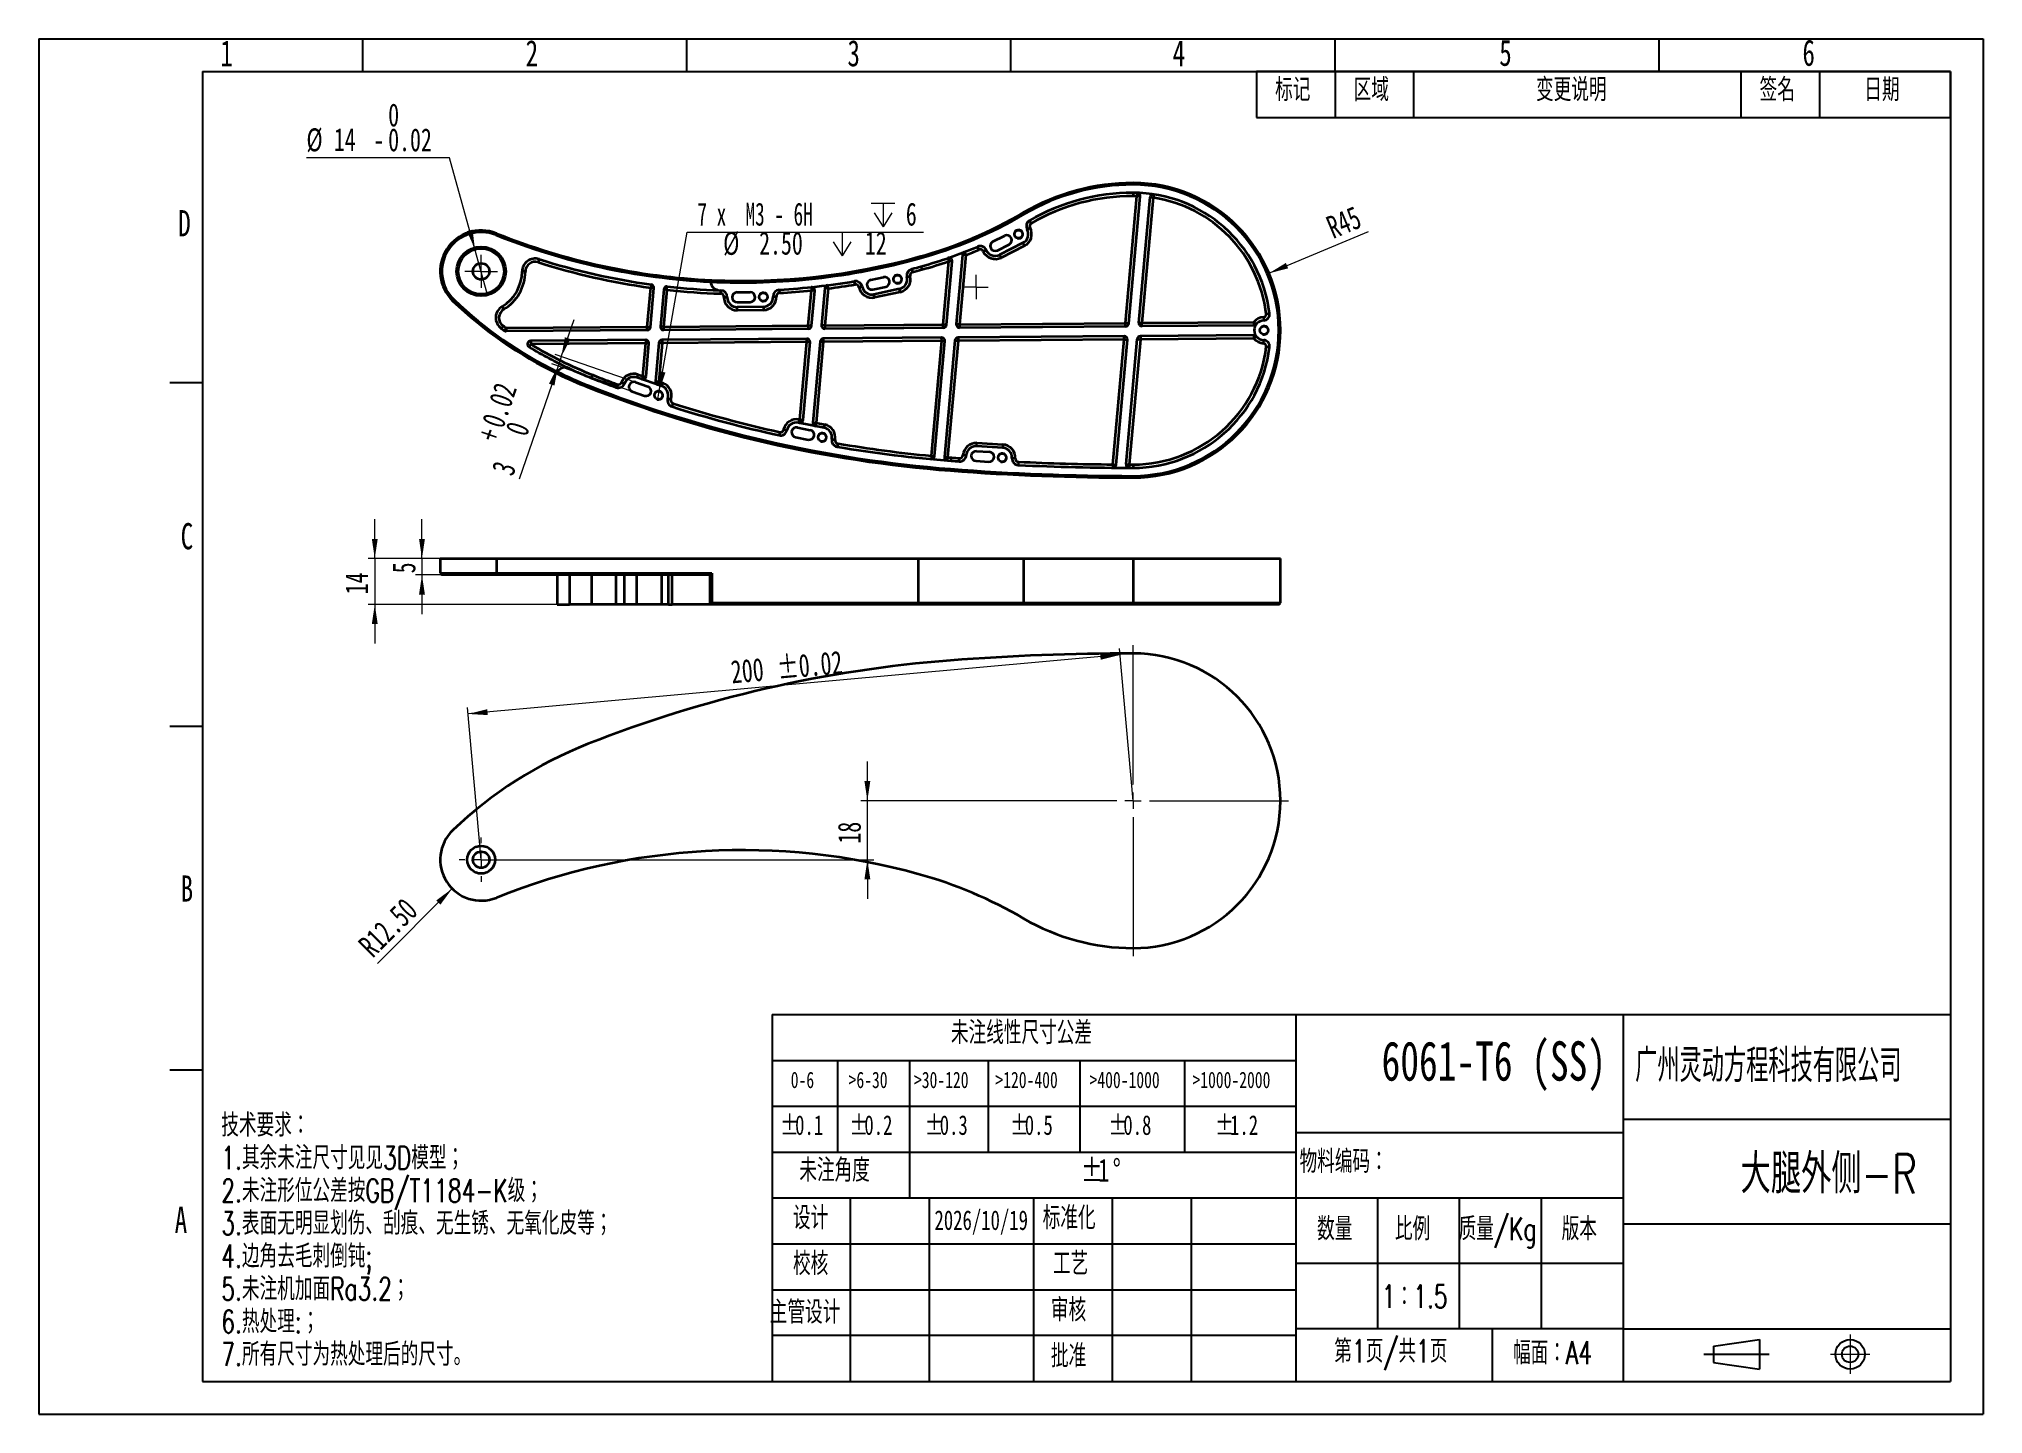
# Model space of a CAD drawing. Header units: millimetres. Extents: x 0 to 297, y 0 to 210.
import ezdxf

# ---------------------------------------------------------------- set-up
doc = ezdxf.new("R2010")
doc.units = ezdxf.units.MM
doc.linetypes.add('SLD-中心线', pattern=[34.29, 30.48, -1.27, 1.27, -1.27])
doc.linetypes.add('SLD-实线', pattern=[0])
for name, color, linetype in [('中心线层', 1, 'SLD-中心线'), ('尺寸线层', 83, 'SLD-实线'), ('文本', 7, 'SLD-实线'), ('细实线层', 7, 'SLD-实线')]:
    doc.layers.add(name, color=color, linetype=linetype)
doc.layers.add('粗实线层', color=7, linetype='SLD-实线', lineweight=35)
doc.styles.add('SLDTEXTSTYLE0', font='TXT', dxfattribs={"width": 0.7, "bigfont": 'bigfont'})
doc.styles.add('SLDTEXTSTYLE1', font='TXT', dxfattribs={"width": 0.7})
doc.styles.add('SLDTEXTSTYLE2', font='TXT', dxfattribs={"width": 0.616621, "bigfont": 'bigfont'})
doc.styles.add('SLDTEXTSTYLE3', font='TXT', dxfattribs={"width": 0.616667})
doc.dimstyles.new('SLDDIMSTYLE0', dxfattribs={"dimtxt": 3.5, "dimasz": 3, "dimexe": 0, "dimexo": 0.0625, "dimgap": 0.875, "dimtad": 2, "dimlfac": 2, "dimrnd": 1e-09, "dimzin": 12, "dimdsep": 46, "dimtxsty": 'SLDTEXTSTYLE1', "dimsah": 1, "dimcen": 0.09, "dimadec": 0, "dimazin": 3, "dimtfac": 1, "dimtmove": 0, "dimatfit": 0, "dimfxl": 0, "dimfrac": 2, "dimtolj": 1, "dimtzin": 12, "dimarcsym": 0})
doc.dimstyles.new('SLDDIMSTYLE1', dxfattribs={"dimtxt": 3.5, "dimasz": 3, "dimexe": 0, "dimexo": 0.0625, "dimgap": 0.875, "dimtad": 2, "dimlfac": 2, "dimrnd": 1e-09, "dimzin": 12, "dimdsep": 46, "dimtxsty": 'SLDTEXTSTYLE1', "dimsah": 1, "dimcen": 0.09, "dimadec": 0, "dimazin": 3, "dimtol": 1, "dimtp": 0.02, "dimtm": 0.02, "dimtfac": 1, "dimtofl": 0, "dimtmove": 0, "dimatfit": 3, "dimfxl": 0, "dimfrac": 2, "dimtolj": 1, "dimarcsym": 0})
doc.dimstyles.new('SLDDIMSTYLE2', dxfattribs={"dimtxt": 3.5, "dimasz": 3, "dimexe": 0, "dimexo": 0.0625, "dimgap": 0.875, "dimtad": 2, "dimlfac": 2, "dimrnd": 1e-09, "dimzin": 4, "dimdsep": 46, "dimtxsty": 'SLDTEXTSTYLE1', "dimsah": 1, "dimcen": 0, "dimadec": 0, "dimazin": 1, "dimtfac": 1, "dimtofl": 0, "dimtmove": 0, "dimatfit": 3, "dimfxl": 0, "dimfrac": 2, "dimtolj": 1, "dimtzin": 12, "dimarcsym": 0})
doc.dimstyles.new('SLDDIMSTYLE3', dxfattribs={"dimtxt": 3.5, "dimasz": 3, "dimexe": 0, "dimexo": 0.0625, "dimgap": 0.875, "dimtad": 2, "dimlfac": 2, "dimrnd": 1e-09, "dimzin": 12, "dimdsep": 46, "dimtxsty": 'SLDTEXTSTYLE1', "dimblk1": 'NONE', "dimsah": 1, "dimcen": 0, "dimadec": 0, "dimazin": 3, "dimtol": 1, "dimtm": 0.02, "dimtfac": 1, "dimtmove": 0, "dimatfit": 3, "dimldrblk": 'NONE', "dimfxl": 0, "dimfrac": 2, "dimtolj": 1, "dimarcsym": 0})
doc.dimstyles.new('SLDDIMSTYLE4', dxfattribs={"dimtxt": 3.5, "dimasz": 3, "dimexe": 0, "dimexo": 0.0625, "dimgap": 0.875, "dimtad": 2, "dimlfac": 2, "dimrnd": 1e-09, "dimzin": 12, "dimdsep": 46, "dimtxsty": 'SLDTEXTSTYLE1', "dimsah": 1, "dimcen": 0.09, "dimadec": 0, "dimazin": 3, "dimtol": 1, "dimtp": 0.02, "dimtfac": 1, "dimtmove": 0, "dimatfit": 0, "dimfxl": 0, "dimfrac": 2, "dimtolj": 1, "dimarcsym": 0})
doc.dimstyles.new('SLDDIMSTYLE5', dxfattribs={"dimtxt": 3.5, "dimasz": 3, "dimexe": 0, "dimexo": 0.0625, "dimgap": 0.875, "dimtad": 0, "dimtih": 1, "dimtoh": 1, "dimdec": 6, "dimlfac": 2, "dimrnd": 1e-09, "dimzin": 12, "dimdsep": 46, "dimtxsty": 'SLDTEXTSTYLE1', "dimblk1": 'NONE', "dimsah": 1, "dimcen": 0, "dimadec": 0, "dimazin": 3, "dimtfac": 1, "dimtmove": 0, "dimatfit": 3, "dimldrblk": 'NONE', "dimfxl": 0, "dimfrac": 2, "dimtolj": 1, "dimtzin": 12, "dimarcsym": 0})
doc.dimstyles.new('SLDDIMSTYLE6', dxfattribs={"dimtxt": 3.5, "dimasz": 3, "dimexe": 0, "dimexo": 0.0625, "dimgap": 0.875, "dimtad": 2, "dimlfac": 2, "dimrnd": 1e-09, "dimzin": 12, "dimdsep": 46, "dimtxsty": 'SLDTEXTSTYLE1', "dimsah": 1, "dimcen": 0, "dimadec": 0, "dimazin": 3, "dimtfac": 1, "dimtofl": 0, "dimtmove": 0, "dimatfit": 3, "dimfxl": 0, "dimfrac": 2, "dimtolj": 1, "dimtzin": 12, "dimarcsym": 0})

msp = doc.modelspace()

# ---------------------------------------------------------------- texts
at = {"layer": '文本', "linetype": 'SLD-实线', "lineweight": 18}
for s, insert, char_height, attachment_point, style in [('1', (27.72054276, 209.81182643), 4, 1, 'SLDTEXTSTYLE1'), ('2', (74.35970137, 209.81182643), 4, 1, 'SLDTEXTSTYLE1'), ('3', (123.51758084, 209.81182643), 4, 1, 'SLDTEXTSTYLE1'), ('4', (173.19185265, 209.81182643), 4, 1, 'SLDTEXTSTYLE1'), ('5', (223.08851348, 209.88691991), 4, 1, 'SLDTEXTSTYLE1'), ('6', (269.40053685, 209.88691991), 4, 1, 'SLDTEXTSTYLE1'), ('D', (21.29371935, 183.85101978), 4, 1, 'SLDTEXTSTYLE1'), ('C', (21.66121228, 136.06182643), 4, 1, 'SLDTEXTSTYLE1'), ('B', (21.66121228, 82.25454043), 4, 1, 'SLDTEXTSTYLE1'), ('6061-T6 (SS)', (222.25717759, 56.92207679), 6, 2, 'SLDTEXTSTYLE1'), ('广州灵动方程科技有限公司', (243.84523616, 55.71912053), 5, 1, 'SLDTEXTSTYLE2'), ('技术要求：', (27.86437121, 45.88408286), 3.5, 1, 'SLDTEXTSTYLE0'), ('1.其余未注尺寸见见3D模型；', (27.86437121, 40.88408298), 3.5, 1, 'SLDTEXTSTYLE0'), ('物料编码：', (192.57933446, 40.31950416), 3.5, 1, 'SLDTEXTSTYLE0'), ('大腿外侧-R', (273.42143732, 39.71038887), 6, 2, 'SLDTEXTSTYLE0'), ('2.未注形位公差按GB/T1184-K级；', (27.86437121, 35.88408309), 3.5, 1, 'SLDTEXTSTYLE0'), ('A', (20.74909952, 31.6775527), 4, 1, 'SLDTEXTSTYLE1'), ('3.表面无明显划伤、刮痕、无生锈、无氧化皮等；', (27.86437121, 30.8840832), 3.5, 1, 'SLDTEXTSTYLE0'), ('设计', (115.19496978, 31.720886), 3.5, 1, 'SLDTEXTSTYLE0'), ('2026/10/19', (136.80925514, 31.11940749), 3, 1, 'SLDTEXTSTYLE1'), ('标准化', (153.33567573, 31.720886), 3.5, 1, 'SLDTEXTSTYLE0'), ('数量', (195.25852887, 30.04140949), 3.5, 1, 'SLDTEXTSTYLE0'), ('比例', (207.15245398, 30.04140949), 3.5, 1, 'SLDTEXTSTYLE0'), ('质量/Kg', (216.88204424, 30.04140949), 3.5, 1, 'SLDTEXTSTYLE0'), ('版本', (232.61774635, 30.04140949), 3.5, 1, 'SLDTEXTSTYLE0'), ('4.边角去毛刺倒钝;', (27.86437121, 25.88408331), 3.5, 1, 'SLDTEXTSTYLE0'), ('校核', (115.19496978, 24.73857961), 3.5, 1, 'SLDTEXTSTYLE0'), ('工艺', (154.91067562, 24.73857961), 3.5, 1, 'SLDTEXTSTYLE0'), ('5.未注机加面Ra3.2；', (27.86437121, 20.88408342), 3.5, 1, 'SLDTEXTSTYLE0'), ('审核', (154.60025071, 17.65311814), 3.5, 1, 'SLDTEXTSTYLE0'), ('1：1.5', (205.1487768, 19.71840974), 3.5, 1, 'SLDTEXTSTYLE0'), ('6.热处理:；', (27.86437121, 15.88408353), 3.5, 1, 'SLDTEXTSTYLE0'), ('主管设计', (111.64965721, 17.31051391), 3.5, 1, 'SLDTEXTSTYLE0'), ('第1页/共1页', (197.8882411, 11.35988068), 3.5, 1, 'SLDTEXTSTYLE0'), ('7.所有尺寸为热处理后的尺寸。', (27.86437121, 10.88408365), 3.5, 1, 'SLDTEXTSTYLE0'), ('批准', (154.60025071, 10.64989957), 3.5, 1, 'SLDTEXTSTYLE0'), ('幅面：A4', (225.19251089, 11.11646448), 3.5, 1, 'SLDTEXTSTYLE0')]:
    msp.add_mtext(s, dxfattribs=dict(at, insert=insert, char_height=char_height, attachment_point=attachment_point, style=style))

# ---------------------------------------------------------------- blocks, each defined once
blk = doc.blocks.new('SW_TABLEANNOTATION_0')
at = {"color": 0}
for p, q in [((0, 0), (0, -7)), ((0, 0), (12, 0)), ((0, 0), (0, -7)), ((106, 0), (0, 0)), ((12, 0), (12, -7)), ((12, 0), (24, 0)), ((24, 0), (24, -7)), ((24, 0), (74, 0)), ((74, 0), (74, -7)), ((74, 0), (86, 0)), ((86, 0), (86, -7)), ((86, 0), (106, 0)), ((106, 0), (106, -7)), ((106, -7), (106, 0)), ((0, -7), (12, -7)), ((0, -7), (106, -7)), ((12, -7), (24, -7)), ((24, -7), (74, -7)), ((74, -7), (86, -7)), ((86, -7), (106, -7))]:
    blk.add_line(p, q, dxfattribs=at)
at = {"color": 0, "char_height": 3.5, "attachment_point": 1, "style": 'SLDTEXTSTYLE0'}
for s, insert in [('标记', (2.85, -1.01)), ('区域', (14.85, -1.01)), ('变更说明', (42.7, -1.01)), ('签名', (76.85, -1.01)), ('日期', (92.85, -1.01))]:
    blk.add_mtext(s, dxfattribs=dict(at, insert=insert))
blk = doc.blocks.new('SW_TABLEANNOTATION_1')
at = {"color": 0}
for p, q in [((0, 0), (0, -7)), ((0, 0), (5, 0)), ((5, 0), (10, 0)), ((10, 0), (21, 0)), ((21, 0), (33, 0)), ((33, 0), (47, 0)), ((47, 0), (63, 0)), ((63, 0), (80, 0)), ((80, 0), (80, -7)), ((0, -7), (0, -14)), ((0, -7), (5, -7)), ((5, -7), (10, -7)), ((10, -7), (10, -14)), ((10, -7), (21, -7)), ((21, -7), (21, -14)), ((21, -7), (33, -7)), ((33, -7), (33, -14)), ((33, -7), (47, -7)), ((47, -7), (47, -14)), ((47, -7), (63, -7)), ((63, -7), (63, -14)), ((63, -7), (80, -7)), ((80, -7), (80, -14)), ((0, -14), (0, -21)), ((0, -14), (5, -14)), ((5, -14), (10, -14)), ((10, -14), (10, -21)), ((10, -14), (21, -14)), ((21, -14), (21, -21)), ((21, -14), (33, -14)), ((33, -14), (33, -21)), ((33, -14), (47, -14)), ((47, -14), (47, -21)), ((47, -14), (63, -14)), ((63, -14), (63, -21)), ((63, -14), (80, -14)), ((80, -14), (80, -21)), ((0, -21), (0, -28)), ((0, -21), (5, -21)), ((5, -21), (10, -21)), ((10, -21), (21, -21)), ((21, -21), (21, -28)), ((21, -21), (21, -28)), ((21, -21), (33, -21)), ((33, -21), (47, -21)), ((47, -21), (63, -21)), ((63, -21), (80, -21)), ((80, -21), (80, -28)), ((0, -28), (5, -28)), ((5, -28), (10, -28)), ((10, -28), (21, -28)), ((21, -28), (33, -28)), ((33, -28), (47, -28)), ((47, -28), (63, -28)), ((63, -28), (80, -28))]:
    blk.add_line(p, q, dxfattribs=at)
at = {"color": 0, "attachment_point": 1}
for s, insert, char_height, style in [('未注线性尺寸公差', (27.32, -1.01), 3.5, 'SLDTEXTSTYLE0'), ('0-6', (2.85, -8.72), 2.5, 'SLDTEXTSTYLE1'), ('>6-30', (11.69, -8.72), 2.5, 'SLDTEXTSTYLE1'), ('>30-120', (21.68, -8.72), 2.5, 'SLDTEXTSTYLE1'), ('>120-400', (34.12, -8.72), 2.5, 'SLDTEXTSTYLE1'), ('>400-1000', (48.5, -8.72), 2.5, 'SLDTEXTSTYLE1'), ('>1000-2000', (64.22, -8.72), 2.5, 'SLDTEXTSTYLE1'), ('%%p', (1.25, -15.37), 3, 'SLDTEXTSTYLE1'), ('0.1', (3.52, -15.37), 3, 'SLDTEXTSTYLE1'), ('%%p', (11.84, -15.37), 3, 'SLDTEXTSTYLE1'), ('0.2', (14.1, -15.37), 3, 'SLDTEXTSTYLE1'), ('%%p', (23.34, -15.37), 3, 'SLDTEXTSTYLE1'), ('0.3', (25.61, -15.37), 3, 'SLDTEXTSTYLE1'), ('%%p', (36.34, -15.37), 3, 'SLDTEXTSTYLE1'), ('0.5', (38.6, -15.37), 3, 'SLDTEXTSTYLE1'), ('%%p', (51.4, -15.37), 3, 'SLDTEXTSTYLE1'), ('0.8', (53.66, -15.37), 3, 'SLDTEXTSTYLE1'), ('%%p', (67.69, -15.37), 3, 'SLDTEXTSTYLE1'), ('1.2', (69.96, -15.37), 3, 'SLDTEXTSTYLE1'), ('未注角度', (4.16, -22.01), 3.5, 'SLDTEXTSTYLE0'), ('%%p', (47.19, -22.01), 3.5, 'SLDTEXTSTYLE1'), ('1', (49.84, -22.01), 3.5, 'SLDTEXTSTYLE1'), ('%%d', (52.04, -22.01), 3.5, 'SLDTEXTSTYLE1')]:
    blk.add_mtext(s, dxfattribs=dict(at, insert=insert, char_height=char_height, style=style))
blk = doc.blocks.new('_D')
at = {"layer": '尺寸线层', "linetype": 'SLD-实线', "lineweight": 18}
for p, q in [((58.52, 130.65), (58.52, 136.65)), ((61.31, 130.65), (57.52, 130.65)), ((61.56, 128.15), (57.52, 128.15)), ((58.52, 130.65), (58.52, 128.15)), ((58.52, 128.15), (58.52, 122.15))]:
    blk.add_line(p, q, dxfattribs=at)
for points in [[(58.52, 130.65), (58.97, 133.65), (58.07, 133.65)], [(58.52, 128.15), (58.07, 125.15), (58.97, 125.15)]]:
    blk.add_solid(points, dxfattribs=at)
at = {"layer": '尺寸线层', "linetype": 'SLD-实线', "lineweight": 18, "insert": (54.01, 128.39), "char_height": 3.5, "attachment_point": 1, "rotation": 90, "style": 'SLDTEXTSTYLE1'}
blk.add_mtext('5', dxfattribs=at)
blk = doc.blocks.new('_D_1')
at = {"layer": '尺寸线层', "linetype": 'SLD-实线', "lineweight": 18}
for p, q in [((51.31, 130.65), (51.31, 136.65)), ((61.31, 130.65), (50.31, 130.65)), ((51.31, 130.65), (51.31, 123.65)), ((79.19, 123.65), (50.31, 123.65)), ((51.31, 123.65), (51.31, 117.65))]:
    blk.add_line(p, q, dxfattribs=at)
for points in [[(51.31, 130.65), (51.76, 133.65), (50.86, 133.65)], [(51.31, 123.65), (50.86, 120.65), (51.76, 120.65)]]:
    blk.add_solid(points, dxfattribs=at)
at = {"layer": '尺寸线层', "linetype": 'SLD-实线', "lineweight": 18, "insert": (46.8, 125.19), "char_height": 3.5, "attachment_point": 1, "rotation": 90, "style": 'SLDTEXTSTYLE1'}
blk.add_mtext('14', dxfattribs=at)
blk = doc.blocks.new('_D_2')
at = {"layer": '尺寸线层', "linetype": 'SLD-实线', "lineweight": 18}
for p, q in [((165.14, 115.92), (65.55, 106.92)), ((167.15, 93.66), (165.05, 116.91)), ((67.56, 84.66), (65.46, 107.91))]:
    blk.add_line(p, q, dxfattribs=at)
for points in [[(165.14, 115.92), (162.11, 116.1), (162.2, 115.2)], [(65.55, 106.92), (68.58, 106.74), (68.5, 107.64)]]:
    blk.add_solid(points, dxfattribs=at)
at = {"layer": '尺寸线层', "linetype": 'SLD-实线', "lineweight": 18, "char_height": 3.5, "attachment_point": 1, "rotation": 5.1636, "style": 'SLDTEXTSTYLE1'}
for s, insert in [('±0.02', (112.6, 115.7)), ('200', (105.56, 115.06))]:
    blk.add_mtext(s, dxfattribs=dict(at, insert=insert))
blk = doc.blocks.new('_D_3')
at = {"layer": '尺寸线层', "linetype": 'SLD-实线', "lineweight": 18}
for p, q in [((126.56, 93.66), (126.56, 99.66)), ((143.4, 93.66), (125.56, 93.66)), ((126.56, 84.66), (126.56, 93.66)), ((67.56, 84.66), (127.56, 84.66)), ((126.56, 84.66), (126.56, 78.66))]:
    blk.add_line(p, q, dxfattribs=at)
for points in [[(126.56, 93.66), (127.01, 96.66), (126.11, 96.66)], [(126.56, 84.66), (126.11, 81.66), (127.01, 81.66)]]:
    blk.add_solid(points, dxfattribs=at)
at = {"layer": '尺寸线层', "linetype": 'SLD-实线', "lineweight": 18, "insert": (122.05, 87.12), "char_height": 3.5, "attachment_point": 1, "rotation": 90, "style": 'SLDTEXTSTYLE1'}
blk.add_mtext('18', dxfattribs=at)
blk = doc.blocks.new('_D_4')
at = {"layer": '尺寸线层', "linetype": 'SLD-实线', "lineweight": 18}
blk.add_line((63.14, 80.24), (51.72, 68.82), dxfattribs=at)
blk.add_solid([(63.14, 80.24), (60.7, 78.44), (61.34, 77.8)], dxfattribs=at)
at = {"layer": '尺寸线层', "linetype": 'SLD-实线', "lineweight": 18, "insert": (48.54, 72), "char_height": 3.5, "attachment_point": 1, "rotation": 45, "style": 'SLDTEXTSTYLE1'}
blk.add_mtext('R12.50', dxfattribs=at)
blk = doc.blocks.new('SW_CENTERMARKSYMBOL_0')
at = {"layer": '中心线层', "color": 0, "linetype": 'SLD-中心线', "lineweight": 18}
for p, q in [((0, 2.5), (0, 23.75)), ((-2.5, 0), (-23.75, 0)), ((0, 0), (-1.25, 0)), ((0, 0), (0, 1.25)), ((0, 0), (0, -1.25)), ((0, 0), (1.25, 0)), ((2.5, 0), (23.75, 0)), ((0, -2.5), (0, -23.75))]:
    blk.add_line(p, q, dxfattribs=at)
blk = doc.blocks.new('SW_CENTERMARKSYMBOL_1')
at = {"layer": '中心线层', "color": 0, "linetype": 'SLD-中心线', "lineweight": 18}
for p, q in [((0, 2.5), (0, 3.375)), ((-2.5, 0), (-3.375, 0)), ((0, 0), (-1.25, 0)), ((0, 0), (0, 1.25)), ((0, 0), (0, -1.25)), ((0, 0), (1.25, 0)), ((2.5, 0), (3.375, 0)), ((0, -2.5), (0, -3.375))]:
    blk.add_line(p, q, dxfattribs=at)
blk = doc.blocks.new('_D_5')
at = {"layer": '尺寸线层', "linetype": 'SLD-实线', "lineweight": 18}
for p, q in [((62.73, 191.83), (40.87, 191.83)), ((66.62, 177.87), (62.73, 191.83)), ((68.5, 171.13), (66.62, 177.87))]:
    blk.add_line(p, q, dxfattribs=at)
blk.add_solid([(66.62, 177.87), (66.25, 180.88), (65.38, 180.64)], dxfattribs=at)
at = {"layer": '尺寸线层', "linetype": 'SLD-实线', "lineweight": 18, "char_height": 3.5, "attachment_point": 1, "style": 'SLDTEXTSTYLE1'}
for s, insert in [('0', (53.36, 200.14)), ('%%c', (40.87, 196.34)), ('14', (45.06, 196.37)), ('0.02', (53.36, 196.34)), ('-', (51.1, 196.34))]:
    blk.add_mtext(s, dxfattribs=dict(at, insert=insert))
blk = doc.blocks.new('_None')
blk = doc.blocks.new('_D_6')
at = {"layer": '尺寸线层', "linetype": 'SLD-实线', "lineweight": 18}
for p, q in [((79.8, 161.46), (81.75, 167.14)), ((91.11, 157.58), (78.85, 161.79)), ((79.8, 161.46), (79.31, 160.04)), ((79.31, 160.04), (73.38, 142.75)), ((90.63, 156.16), (78.37, 160.37))]:
    blk.add_line(p, q, dxfattribs=at)
for points in [[(79.8, 161.46), (81.2, 164.15), (80.35, 164.45)], [(79.31, 160.04), (77.91, 157.35), (78.76, 157.06)]]:
    blk.add_solid(points, dxfattribs=at)
at = {"layer": '尺寸线层', "linetype": 'SLD-实线', "lineweight": 18, "char_height": 3.5, "attachment_point": 1, "rotation": 71.0623, "style": 'SLDTEXTSTYLE1'}
for s, insert in [('0.02', (67.59, 151.48)), ('+', (66.85, 149.35)), ('0', (71.18, 150.25)), ('3', (69.09, 144.22))]:
    blk.add_mtext(s, dxfattribs=dict(at, insert=insert))
blk = doc.blocks.new('SW_SYMBOL_HOLE_DEPTH')
at = {"layer": '尺寸线层', "color": 0, "linetype": 'SLD-实线', "lineweight": 18}
for p, q in [((0, 875), (800, 875)), ((400, 875), (400, 75)), ((100, 555), (400, 75)), ((700, 555), (400, 75))]:
    blk.add_line(p, q, dxfattribs=at)
blk = doc.blocks.new('_D_7')
at = {"layer": '尺寸线层', "linetype": 'SLD-实线', "lineweight": 18}
for p, q in [((94.76, 156.19), (99.01, 180.48)), ((99.01, 180.48), (135.15, 180.48)), ((94.55, 154.96), (94.76, 156.19))]:
    blk.add_line(p, q, dxfattribs=at)
blk.add_solid([(94.76, 156.19), (95.72, 159.06), (94.84, 159.22)], dxfattribs=at)
at = {"layer": '尺寸线层', "linetype": 'SLD-实线', "lineweight": 18, "xscale": 0.004511737089201878, "yscale": 0.004511737089201878, "zscale": 0.004511737089201878}
for p in [(127.16, 180.96), (120.9, 176.53)]:
    blk.add_blockref('SW_SYMBOL_HOLE_DEPTH', p, dxfattribs=at)
at = {"layer": '尺寸线层', "linetype": 'SLD-实线', "lineweight": 18, "char_height": 3.5, "attachment_point": 1}
for s, insert, style in [('7 x  M3 - 6H', (100.6, 184.99), 'SLDTEXTSTYLE3'), ('6', (132.44, 184.99), 'SLDTEXTSTYLE1'), ('%%c', (104.53, 180.53), 'SLDTEXTSTYLE1'), ('2.50', (110.03, 180.56), 'SLDTEXTSTYLE1'), ('12', (126.18, 180.56), 'SLDTEXTSTYLE1')]:
    blk.add_mtext(s, dxfattribs=dict(at, insert=insert, style=style))
blk = doc.blocks.new('_D_8')
at = {"layer": '尺寸线层', "linetype": 'SLD-实线', "lineweight": 18}
blk.add_line((187.9, 174.21), (203.11, 180.6), dxfattribs=at)
blk.add_solid([(187.9, 174.21), (190.84, 174.96), (190.49, 175.79)], dxfattribs=at)
at = {"layer": '尺寸线层', "linetype": 'SLD-实线', "lineweight": 18, "insert": (196.35, 182.65), "char_height": 3.5, "attachment_point": 1, "rotation": 22.7832, "style": 'SLDTEXTSTYLE1'}
blk.add_mtext('R45', dxfattribs=at)
blk = doc.blocks.new('SW_CENTERMARKSYMBOL_2')
at = {"layer": '中心线层', "color": 0, "linetype": 'SLD-中心线', "lineweight": 18}
for p, q in [((-1.25, 0), (-2.5, 0)), ((0, 0), (-1.25, 0)), ((0, 1.25), (0, 2.5)), ((0, 0), (0, 1.25)), ((0, 0), (0, -1.25)), ((0, 0), (1.25, 0)), ((1.25, 0), (2.5, 0)), ((0, -1.25), (0, -2.5))]:
    blk.add_line(p, q, dxfattribs=at)
blk = doc.blocks.new('SW_CENTERMARKSYMBOL_3')
at = {"layer": '中心线层', "color": 0, "linetype": 'SLD-中心线', "lineweight": 18}
for p, q in [((-1.25, 0), (-1.875, 0)), ((0, 0), (-1.25, 0)), ((0, 1.25), (0, 1.875)), ((0, 0), (0, 1.25)), ((0, 0), (0, -1.25)), ((0, 0), (1.25, 0)), ((1.25, 0), (1.875, 0)), ((0, -1.25), (0, -1.875))]:
    blk.add_line(p, q, dxfattribs=at)

# ---------------------------------------------------------------- dimensions: what is measured, and where the dimension line sits
at = {"layer": '尺寸线层', "linetype": 'SLD-实线', "lineweight": 18}
dim = msp.add_diameter_dim_2p(p1=(68.50125607, 171.13056171), p2=(66.61977682, 177.8729675), dimstyle='SLDDIMSTYLE3', dxfattribs=at)
dim.commit()
dim.dimension.update_dxf_attribs({"geometry": '_D_5', "text_midpoint": (51.00321145, 195.63055493), "dimtype": 163})
dim = msp.add_diameter_dim_2p(p1=(94.54706236, 154.9554782), p2=(94.7623236, 156.18680374), text='7 x  M3 - 6H {\\fGDT;x} 6\\P%%c 2.50 {\\fGDT;x} 12\\P', dimstyle='SLDDIMSTYLE5', override={"dimpost": '<>'}, dxfattribs=at)
dim.commit()
dim.dimension.update_dxf_attribs({"geometry": '_D_7', "text_midpoint": (117.87135315, 180.45279915), "dimtype": 163})
for center, mpoint, dimstyle, picture, middle in [((167.15469298, 165.5017646), (187.89917339, 174.21477399), 'SLDDIMSTYLE6', '_D_8', (200.66671513, 179.57734896)), ((67.56051644, 84.65919669), (63.14109906, 80.23977931), 'SLDDIMSTYLE2', '_D_4', (55.80690077, 72.90558101))]:
    dim = msp.add_radius_dim(center=center, mpoint=mpoint, dimstyle=dimstyle, dxfattribs=at)
    dim.commit()
    dim.dimension.update_dxf_attribs({"geometry": picture, "text_midpoint": middle, "dimtype": 164})
for base, p1, p2, angle, dimstyle, picture, middle in [((79.31146766, 160.04267517), (91.11461116, 157.57870684), (90.62780041, 156.15989914), 71.0622610103, 'SLDDIMSTYLE4', '_D_6', (75.67476092, 149.44351024)), ((51.31051644, 123.65082706), (61.31051644, 130.65082706), (79.18717259, 123.65082706), 90, 'SLDDIMSTYLE0', '_D_1', (51.31051644, 127.15082706)), ((58.51680777, 128.15082706), (61.31051644, 130.65082706), (61.56051644, 128.15082706), 90, 'SLDDIMSTYLE0', '_D', (58.51680777, 129.40082706)), ((65.54898102, 106.91888719), (167.15469298, 93.65919669), (67.56051644, 84.65919669), 5.1636070908, 'SLDDIMSTYLE1', '_D_2', (115.34606929, 111.41888719)), ((126.55911177, 93.65919669), (67.56051644, 84.65919669), (143.40469298, 93.65919669), 90, 'SLDDIMSTYLE0', '_D_3', (126.55911177, 89.15919669))]:
    dim = msp.add_linear_dim(base=base, p1=p1, p2=p2, angle=angle, dimstyle=dimstyle, dxfattribs=at)
    dim.commit()
    dim.dimension.update_dxf_attribs({"geometry": picture, "text_midpoint": middle, "dimtype": 160})

# ---------------------------------------------------------------- linework, layer by layer
for p, q in [((0, 210), (297, 210)), ((0, 210), (0, 0)), ((49.5, 205), (49.5, 210)), ((99, 205), (99, 210)), ((148.5, 205), (148.5, 210)), ((198, 205), (198, 210)), ((247.5, 205), (247.5, 210)), ((297, 210), (297, 0)), ((25, 205), (25, 5)), ((25, 205), (292, 205)), ((292, 205), (292, 5)), ((25, 157.5), (20, 157.5)), ((25, 105), (20, 105)), ((112, 61), (292, 61)), ((112, 61), (112, 5)), ((192, 61), (192, 5)), ((242, 61), (242, 5)), ((25, 52.5), (20, 52.5)), ((292, 45), (242, 45)), ((192, 43), (242, 43)), ((112, 33), (192, 33)), ((124, 5), (124, 33)), ((136, 33), (136, 5)), ((152, 5), (152, 33)), ((164, 5), (164, 33)), ((176, 33), (176, 5)), ((192, 33), (242, 33)), ((204.5, 33), (204.5, 13)), ((217, 13), (217, 33)), ((229.5, 33), (229.5, 13)), ((292, 29), (242, 29)), ((112, 26), (192, 26)), ((242, 23), (192, 23)), ((112, 19), (192, 19)), ((192, 12), (112, 12)), ((242, 13), (192, 13)), ((222, 13), (222, 5)), ((242, 13), (292, 13)), ((254.32625782, 9.13429074), (264.32625782, 9.13429074)), ((255.82625782, 10.38429074), (262.82625782, 11.38429074)), ((255.82625782, 10.38429074), (255.82625782, 7.88429074)), ((262.82625782, 11.38429074), (262.82625782, 6.88429074)), ((255.82625782, 7.88429074), (262.82625782, 6.88429074)), ((25, 5), (292, 5)), ((0, 0), (297, 0))]:
    msp.add_line(p, q)
for radius in [2.25, 1.25]:
    msp.add_circle((276.6807843, 9.13429074), radius)
at = {"layer": '中心线层', "linetype": 'SLD-中心线', "lineweight": 18}
for p, q in [((276.6807843, 12.13429074), (276.6807843, 6.13429074)), ((273.6807843, 9.13429074), (279.6807843, 9.13429074))]:
    msp.add_line(p, q, dxfattribs=at)
at = {"layer": '粗实线层', "linetype": 'SLD-实线', "lineweight": 35}
for p, q in [((167.15469298, 187.7517646), (167.15469298, 188.0017646)), ((165.99824283, 166.59768993), (167.74323525, 185.99331452)), ((166.49623146, 166.55288671), (168.24122388, 185.9485113)), ((167.15469298, 186.5017646), (167.15469298, 186.0017646)), ((167.75758994, 186.49310842), (167.74323525, 185.99331452)), ((168.24122388, 185.9485113), (167.74323525, 185.99331452)), ((168.01212352, 166.66218704), (169.73518975, 185.81410165)), ((170.23317838, 185.76929843), (168.51011215, 166.61738382)), ((169.73518975, 185.81410165), (170.23317838, 185.76929843)), ((170.30826339, 186.26362853), (170.23317838, 185.76929843)), ((150.55404848, 183.26240184), (150.42804696, 183.47832687)), ((69.88797182, 180.30223454), (69.79487361, 180.07021574)), ((143.58758595, 177.81117213), (143.39185239, 178.27126818)), ((145.74483709, 179.04794636), (147.53108667, 179.94756429)), ((146.41955053, 177.70825917), (148.20580012, 178.6078771)), ((150.32940643, 178.83765143), (146.75690725, 177.03841558)), ((150.55431091, 178.39108903), (146.98181174, 176.59185318)), ((150.55431091, 178.39108903), (150.32940643, 178.83765143)), ((150.96694133, 180.90397764), (151.40435745, 181.14619064)), ((76.41673592, 176.36472684), (76.26515315, 175.88825789)), ((134.40840632, 176.4548967), (134.34177246, 176.69585298)), ((134.74157559, 175.25011529), (134.8748433, 174.76820273)), ((138.13521372, 166.37923454), (139.0052346, 176.04953351)), ((138.63320235, 166.33443132), (139.50322323, 176.00473029)), ((138.84235413, 176.5222596), (139.0052346, 176.04953351)), ((139.50322323, 176.00473029), (139.0052346, 176.04953351)), ((141.10302612, 177.04670115), (140.14909441, 166.44373165)), ((141.60101475, 177.00189793), (140.64708304, 166.39892843)), ((141.60101475, 177.00189793), (141.10302612, 177.04670115)), ((141.60101475, 177.00189793), (141.41952388, 177.46779606)), ((144.26209735, 177.54909801), (144.71712146, 177.7563492)), ((146.98181174, 176.59185318), (146.75690725, 177.03841558)), ((74.31042513, 174.4666535), (73.81043189, 174.46925432)), ((93.52742973, 172.49827868), (93.45941323, 172.00292652)), ((120.55781336, 171.88452103), (120.49412822, 172.38044865)), ((124.68913465, 172.50054198), (124.60537077, 172.99347566)), ((127.08642992, 173.19173219), (129.04166659, 173.61250477)), ((132.61220735, 173.65453767), (133.09804547, 173.7726957)), ((133.33988101, 174.8731675), (133.46630303, 174.38941398)), ((63.25515964, 169.97115727), (63.42737391, 170.15238156)), ((92.92156604, 166.02474455), (93.45941323, 172.00292652)), ((93.41955467, 165.97994133), (93.95740186, 171.95812331)), ((93.95740186, 171.95812331), (93.45941323, 172.00292652)), ((95.44362009, 171.73759847), (94.93544673, 166.08924165)), ((95.94160872, 171.69279525), (95.43343536, 166.04443844)), ((95.94160872, 171.69279525), (95.44362009, 171.73759847)), ((95.94160872, 171.69279525), (95.99756144, 172.18965468)), ((104.15935258, 171.09937987), (104.17536603, 171.59912337)), ((104.65518744, 170.57966566), (105.15513129, 170.57217273)), ((106.64625086, 171.29964333), (108.64611593, 171.3228753)), ((106.66367484, 169.79974453), (108.66353991, 169.8229765)), ((112.1535976, 170.65347232), (112.65323247, 170.67257713)), ((113.10924198, 171.70290618), (113.13686035, 171.20366954)), ((117.53788533, 166.21774465), (118.02128482, 171.5907393)), ((117.96992753, 172.08809474), (118.02128482, 171.5907393)), ((118.51927344, 171.54593609), (118.02128482, 171.5907393)), ((118.03587396, 166.17294144), (118.51927344, 171.54593609)), ((120.05982474, 171.92932424), (119.55176602, 166.28224176)), ((120.55781336, 171.88452103), (120.04975465, 166.23743854)), ((120.55781336, 171.88452103), (120.05982474, 171.92932424)), ((125.27848244, 172.08990314), (125.76991674, 172.18205696)), ((127.40200936, 171.72530469), (129.35724603, 172.14607727)), ((131.47027242, 171.8336361), (127.55979908, 170.99209094)), ((127.66499222, 170.50328177), (127.55979908, 170.99209094)), ((131.57546556, 171.34482693), (127.66499222, 170.50328177)), ((131.57546556, 171.34482693), (131.47027242, 171.8336361)), ((71.0172152, 168.70402938), (70.76116344, 169.13349125)), ((110.67211696, 169.09625908), (106.67238684, 169.04979513)), ((106.67819483, 168.54982886), (106.67238684, 169.04979513)), ((110.67792496, 168.59629282), (106.67819483, 168.54982886)), ((110.67211696, 169.09625908), (110.67792496, 168.59629282)), ((120.04975465, 166.23743854), (138.13521372, 166.37923454)), ((138.13913377, 165.87924991), (138.13521372, 166.37923454)), ((138.63320235, 166.33443132), (138.13521372, 166.37923454)), ((140.64708304, 166.39892843), (140.14909441, 166.44373165)), ((140.64708304, 166.39892843), (165.99824283, 166.59768993)), ((140.64708304, 166.39892843), (140.65100308, 165.8989438)), ((166.00216288, 166.0977053), (165.99824283, 166.59768993)), ((166.49623146, 166.55288671), (165.99824283, 166.59768993)), ((168.01212352, 166.66218704), (168.51011215, 166.61738382)), ((168.51011215, 166.61738382), (185.59308763, 166.75132001)), ((168.5140322, 166.11739919), (168.51011215, 166.61738382)), ((185.59308763, 166.75132001), (185.59700768, 166.25133538)), ((185.59308763, 166.75132001), (185.98348897, 166.43893116)), ((187.07969298, 167.50035786), (187.09844298, 167.00070954)), ((187.50233804, 167.99642703), (187.99862206, 168.05727245)), ((70.90374613, 166.20207939), (70.60987134, 165.79755794)), ((71.38509896, 165.8558915), (71.09510469, 165.44857919)), ((71.38509896, 165.8558915), (92.92156604, 166.02474455)), ((71.38509896, 165.8558915), (71.389019, 165.35590687)), ((92.92548608, 165.52475991), (71.389019, 165.35590687)), ((74.87589903, 162.95799021), (75.1356575, 163.38522029)), ((92.69255942, 164.02288759), (75.13173746, 163.88520492)), ((75.13173746, 163.88520492), (75.1356575, 163.38522029)), ((92.69647947, 163.52290296), (75.1356575, 163.38522029)), ((92.24567101, 158.51215815), (92.69647947, 163.52290296)), ((92.69255942, 164.02288759), (92.69647947, 163.52290296)), ((93.1944681, 163.47809974), (92.69647947, 163.52290296)), ((92.74365963, 158.46735493), (93.1944681, 163.47809974)), ((92.92548608, 165.52475991), (92.92156604, 166.02474455)), ((93.41955467, 165.97994133), (92.92156604, 166.02474455)), ((94.71036016, 163.58740006), (94.18261526, 157.72150528)), ((95.20834879, 163.54259684), (94.68060389, 157.67670206)), ((94.71036016, 163.58740006), (95.20834879, 163.54259684)), ((95.43343536, 166.04443844), (94.93544673, 166.08924165)), ((117.30887872, 164.2158877), (95.20442874, 164.04258148)), ((95.20442874, 164.04258148), (95.20834879, 163.54259684)), ((117.31279876, 163.71590306), (95.20834879, 163.54259684)), ((95.43343536, 166.04443844), (117.53788533, 166.21774465)), ((95.43343536, 166.04443844), (95.4373554, 165.5444538)), ((117.54180538, 165.71776002), (95.4373554, 165.5444538)), ((116.24586136, 151.85687309), (117.31279876, 163.71590306)), ((116.74384999, 151.81206988), (117.81078739, 163.67109985)), ((117.31279876, 163.71590306), (117.30887872, 164.2158877)), ((117.31279876, 163.71590306), (117.81078739, 163.67109985)), ((117.54180538, 165.71776002), (117.53788533, 166.21774465)), ((118.03587396, 166.17294144), (117.53788533, 166.21774465)), ((119.32667945, 163.78040017), (118.21449838, 151.41848587)), ((119.82466808, 163.73559695), (118.712487, 151.37368266)), ((119.32667945, 163.78040017), (119.82466808, 163.73559695)), ((120.04975465, 166.23743854), (119.55176602, 166.28224176)), ((137.90620711, 164.37737758), (119.82074803, 164.23558159)), ((119.82074803, 164.23558159), (119.82466808, 163.73559695)), ((137.91012715, 163.87739295), (119.82466808, 163.73559695)), ((120.04975465, 166.23743854), (120.05367469, 165.73745391)), ((138.13913377, 165.87924991), (120.05367469, 165.73745391)), ((136.33146019, 146.33047901), (137.91012715, 163.87739295)), ((136.82944882, 146.28567579), (138.40811578, 163.83258973)), ((137.91012715, 163.87739295), (137.90620711, 164.37737758)), ((137.91012715, 163.87739295), (138.40811578, 163.83258973)), ((139.92400784, 163.94189006), (138.32411937, 146.1590986)), ((140.42199647, 163.89708684), (138.822108, 146.11429538)), ((139.92400784, 163.94189006), (140.42199647, 163.89708684)), ((165.76923622, 164.59583297), (140.41807642, 164.39707147)), ((140.41807642, 164.39707147), (140.42199647, 163.89708684)), ((165.77315627, 164.09584834), (140.42199647, 163.89708684)), ((166.00216288, 166.0977053), (140.65100308, 165.8989438)), ((164.05648756, 145.01504235), (165.77315627, 164.09584834)), ((164.55447619, 144.97023913), (166.27114489, 164.05104512)), ((165.77315627, 164.09584834), (165.76923622, 164.59583297)), ((165.77315627, 164.09584834), (166.27114489, 164.05104512)), ((166.06744506, 145.04704811), (167.78703696, 164.16034545)), ((168.28502558, 164.11554223), (166.56543368, 145.0022449)), ((167.78703696, 164.16034545), (168.28502558, 164.11554223)), ((185.58993623, 164.75123384), (168.28110554, 164.61552686)), ((168.28110554, 164.61552686), (168.28502558, 164.11554223)), ((185.59385627, 164.2512492), (168.28502558, 164.11554223)), ((185.59700768, 166.25133538), (168.5140322, 166.11739919)), ((185.58993623, 164.75123384), (185.59385627, 164.2512492)), ((185.98406545, 164.56387805), (185.59385627, 164.2512492)), ((187.07969298, 163.50317135), (187.09844298, 164.00281966)), ((187.50233804, 163.00710217), (187.99862206, 162.94625675)), ((84.42132482, 158.21742647), (84.60474653, 158.68256782)), ((88.98913608, 157.54592225), (89.45965351, 157.37676744)), ((91.11461116, 157.57870684), (93.00635476, 156.92962583)), ((91.5202868, 158.76104659), (91.35801654, 158.28811069)), ((95.14150374, 156.98994867), (91.35801654, 158.28811069)), ((91.5202868, 158.76104659), (92.24567101, 158.51215815)), ((92.24567101, 158.51215815), (92.08340076, 158.03922225)), ((92.24567101, 158.51215815), (92.74365963, 158.46735493)), ((94.18261526, 157.72150528), (94.68060389, 157.67670206)), ((94.51833364, 157.20376616), (94.68060389, 157.67670206)), ((94.68060389, 157.67670206), (95.30377399, 157.46288457)), ((95.14150374, 156.98994867), (95.30377399, 157.46288457)), ((83.96277053, 157.0545731), (83.87105967, 156.82200243)), ((88.35358362, 157.25008538), (88.1800829, 156.78115309)), ((90.62780041, 156.15989914), (92.519544, 155.51081813)), ((96.08045392, 155.10508758), (96.55570756, 154.94973645)), ((96.72480314, 153.84935215), (96.87575065, 154.32602274)), ((116.11377451, 151.88274776), (116.01765571, 151.39207355)), ((116.11377451, 151.88274776), (116.24586136, 151.85687309)), ((116.24586136, 151.85687309), (116.14974257, 151.36619889)), ((116.24586136, 151.85687309), (116.74384999, 151.81206988)), ((113.18325991, 149.95321493), (113.07546888, 149.46497207)), ((113.77242239, 150.333128), (114.26164163, 150.22985873)), ((115.58512113, 149.18403962), (117.54781796, 148.79956444)), ((115.87347752, 150.65606224), (117.83617435, 150.27158706)), ((119.94304937, 150.62312319), (116.01765571, 151.39207355)), ((118.21449838, 151.41848587), (118.712487, 151.37368266)), ((118.61636821, 150.88300845), (118.712487, 151.37368266)), ((118.712487, 151.37368266), (120.03916816, 151.11379739)), ((119.94304937, 150.62312319), (120.03916816, 151.11379739)), ((121.130767, 148.88425701), (121.62279168, 148.79530916)), ((122.02506606, 148.22118226), (121.94067415, 147.72835572)), ((136.33146019, 146.33047901), (136.28492898, 145.83264887)), ((136.33146019, 146.33047901), (136.82944882, 146.28567579)), ((138.32411937, 146.1590986), (138.822108, 146.11429538)), ((138.78216808, 145.61589313), (138.822108, 146.11429538)), ((139.37692212, 145.5691744), (139.41529223, 146.06769996)), ((140.59833062, 145.47724456), (140.63501356, 145.9758971)), ((141.665654, 146.40280933), (141.1668298, 146.43707915)), ((143.11642364, 145.55139368), (145.11270683, 145.42951914)), ((143.20782955, 147.04860608), (145.20411274, 146.92673153)), ((143.2535325, 147.79721228), (143.28400114, 148.29628308)), ((147.24609889, 147.55346318), (143.2535325, 147.79721228)), ((143.28400114, 148.29628308), (147.27656753, 148.05253398)), ((147.27656753, 148.05253398), (147.24609889, 147.55346318)), ((149.15184672, 145.94958803), (148.65255829, 145.97625372)), ((139.28099686, 144.3228605), (139.26181181, 144.07359772)), ((149.62361142, 145.42713664), (149.59936182, 144.92772503)), ((164.05648756, 145.01504235), (164.05220202, 144.51506071)), ((164.05648756, 145.01504235), (164.55447619, 144.97023913)), ((166.06744506, 145.04704811), (166.56543368, 145.0022449)), ((166.56543368, 145.0022449), (166.5646186, 144.50224556)), ((167.15469298, 145.0017646), (167.15469298, 144.5017646)), ((167.15469298, 143.2517646), (167.15469298, 143.0017646)), ((61.31051644, 130.65082706), (61.31051644, 128.40082706)), ((61.31051644, 130.65082706), (69.88797182, 130.65082706)), ((61.31051644, 128.40082706), (61.56051644, 128.15082706)), ((61.31051644, 128.40082706), (69.88797182, 128.40082706)), ((69.79487361, 128.15082706), (61.56051644, 128.15082706)), ((69.88797182, 128.40082706), (69.79487361, 128.15082706)), ((102.57122837, 128.15082706), (69.79487361, 128.15082706)), ((69.88797182, 130.65082706), (69.88797182, 128.40082706)), ((69.88797182, 130.65082706), (134.34177246, 130.65082706)), ((69.88797182, 128.40082706), (102.80870207, 128.40082706)), ((79.17813107, 128.15082706), (79.17813107, 123.66647369)), ((81.04499495, 128.15082706), (81.04499495, 123.65082706)), ((84.42132482, 128.15082706), (84.42132482, 123.65082706)), ((88.1800829, 123.65082706), (88.1800829, 128.15082706)), ((89.45965351, 123.65082706), (89.45965351, 128.15082706)), ((91.35801654, 123.65082706), (91.35801654, 128.15082706)), ((95.14150374, 123.65082706), (95.14150374, 128.15082706)), ((96.15469298, 123.65082706), (96.15469298, 128.15082706)), ((96.72480314, 123.65082706), (96.72480314, 128.15082706)), ((102.56901473, 123.66900886), (102.56901473, 128.16900886)), ((102.80870207, 128.40082706), (102.80870207, 123.90082706)), ((134.34177246, 130.65082706), (134.34177246, 123.90082706)), ((134.34177246, 130.65082706), (150.42804696, 130.65082706)), ((150.42804696, 130.65082706), (150.42804696, 123.90082706)), ((150.42804696, 130.65082706), (167.15469298, 130.65082706)), ((167.15469298, 130.65082706), (167.15469298, 123.90082706)), ((167.15469298, 130.65082706), (189.65469298, 130.65082706)), ((189.65469298, 123.90082706), (189.65469298, 130.65082706)), ((79.18717259, 123.65082706), (81.04499495, 123.65082706)), ((84.42132482, 123.65082706), (81.04499495, 123.65082706)), ((88.1800829, 123.65082706), (84.42132482, 123.65082706)), ((89.45965351, 123.65082706), (88.1800829, 123.65082706)), ((91.35801654, 123.65082706), (89.45965351, 123.65082706)), ((95.14150374, 123.65082706), (91.35801654, 123.65082706)), ((96.15469298, 123.65082706), (95.14150374, 123.65082706)), ((96.15469298, 123.65082706), (96.72480314, 123.65082706)), ((102.5605843, 123.65082706), (96.72480314, 123.65082706)), ((134.40840632, 123.65082706), (102.57122837, 123.65082706)), ((102.80870207, 123.90082706), (134.34177246, 123.90082706)), ((134.34177246, 123.90082706), (150.42804696, 123.90082706)), ((134.40840632, 123.65082706), (134.34177246, 123.90082706)), ((150.55404848, 123.65082706), (134.40840632, 123.65082706)), ((150.55404848, 123.65082706), (150.42804696, 123.90082706)), ((150.42804696, 123.90082706), (167.15469298, 123.90082706)), ((167.15469298, 123.65082706), (150.55404848, 123.65082706)), ((167.15469298, 123.90082706), (189.65469298, 123.90082706)), ((167.15469298, 123.65082706), (167.15469298, 123.90082706)), ((189.40469298, 123.65082706), (167.15469298, 123.65082706)), ((189.40469298, 123.65082706), (189.65469298, 123.90082706))]:
    msp.add_line(p, q, dxfattribs=at)
for centre, radius in [((67.56051644, 174.5017646), 3.75), ((149.65469298, 180.17733862), 0.625), ((67.56051644, 174.5017646), 3.5), ((67.56051644, 174.5017646), 1.25), ((131.15469298, 173.3000636), 0.625), ((110.65469298, 170.59615788), 0.625), ((187.15469298, 165.5017646), 0.625), ((94.65469298, 155.57114097), 0.625), ((119.65469298, 149.15110057), 0.625), ((147.15469298, 146.05625079), 0.625), ((67.56051644, 84.65919669), 2.125), ((67.56051644, 84.65919669), 1.25)]:
    msp.add_circle(centre, radius, dxfattribs=at)
for centre, radius, start, end in [((167.15469298, 154.8143755), 33.1873891, 90, 120.2653962187), ((167.15469298, 154.8143755), 32.9373891, 90, 120.2653962187), ((167.15469298, 165.5017646), 22.5, 270, 90), ((167.15469298, 165.5017646), 22.25, 270, 90), ((167.15469298, 154.8143755), 31.6873891, 90, 119.9926375278), ((167.15469298, 154.8143755), 31.1873891, 90, 119.9716672087), ((167.15469298, 165.5017646), 21, 6.9896963966, 90), ((167.15469298, 165.5017646), 20.5, 88.3548477052, 90), ((167.74323525, 185.99331452), 0.5, 354.8590340728, 88.3548477052), ((170.23317838, 185.76929843), 0.5, 81.3632204404, 174.8590340728), ((167.15469298, 165.5017646), 20.5, 6.9896963966, 81.3632204404), ((116.28665006, 241.98541423), 67.74004911, 285.4582076484, 300.2653962187), ((116.28665006, 241.98541423), 67.99004911, 285.4582076484, 300.2653962187), ((151.85773998, 181.39724482), 1.01825083, 122.2407993849, 208.9748731023), ((151.85773998, 181.39724482), 0.51825083, 123.1482958182, 208.9748731023), ((67.56051644, 174.5017646), 6.25, 68.1367329253, 226.4602945173), ((67.56051644, 174.5017646), 6, 68.1367329253, 226.4602945173), ((107.45421508, 273.92459426), 101.12799003, 248.1367329253, 267.2323848415), ((107.45421508, 273.92459426), 100.87799003, 248.1367329253, 267.3605495588), ((116.28665006, 241.98541423), 69.24004911, 285.4582076484, 293.0458184789), ((143.7904641, 177.33428181), 1.01825083, 24.4879827254, 113.0458184789), ((146.08219381, 178.37810277), 0.75, 116.7314279138, 296.7314279138), ((147.86844339, 179.27772069), 0.75, 296.7314279138, 116.7314279138), ((149.65469298, 180.17733862), 1.5, 296.7314279138, 28.9748731023), ((149.65469298, 180.17733862), 2, 296.7314279138, 28.9748731023), ((75.81040483, 174.45885103), 2, 72.3521673022, 179.7019663579), ((75.81040483, 174.45885103), 1.5, 72.3521673022, 179.7019663579), ((107.45421508, 273.92459426), 102.87799003, 252.3521673022, 262.1816423627), ((107.45421508, 273.92459426), 102.37799003, 252.3521673022, 262.1816423627), ((107.45421508, 273.92459426), 101.12799003, 267.2323848415, 285.4582076484), ((107.45421508, 273.92459426), 100.87799003, 267.3605495588, 285.4582076484), ((107.45421508, 273.92459426), 102.37799003, 284.6458726313, 285.4582076484), ((116.28665006, 241.98541423), 69.74004911, 285.4582076484, 289.0116831829), ((139.0052346, 176.04953351), 0.5, 354.8590340728, 109.0116831829), ((141.60101475, 177.00189793), 0.5, 111.2834284809, 174.8590340728), ((116.28665006, 241.98541423), 69.74004911, 291.2834284809, 293.0458184789), ((143.7904641, 177.33428181), 0.51825083, 24.4879827254, 113.0458184789), ((146.08219381, 178.37810277), 2, 204.4879827254, 296.7314279138), ((146.08219381, 178.37810277), 1.5, 204.4879827254, 296.7314279138), ((67.56051644, 174.5017646), 6.25, 300.8040459576, 359.7019663579), ((67.56051644, 174.5017646), 6.75, 300.8040459576, 359.7019663579), ((93.45941323, 172.00292652), 0.5, 354.8590340728, 82.1816423627), ((104.05925, 173.10374778), 1.5, 187.2456980055, 268.0713938918), ((107.45421508, 273.92459426), 102.37799003, 273.1664439284, 279.644108988), ((120.55781336, 171.88452103), 0.5, 97.317657084, 174.8590340728), ((107.45421508, 273.92459426), 102.87799003, 277.317657084, 279.644108988), ((124.77495909, 171.99548237), 1.01229976, 10.6207696468, 99.644108988), ((124.77495909, 171.99548237), 0.51229976, 10.6207696468, 99.644108988), ((127.24421964, 172.45851844), 0.75, 102.1449908096, 282.1449908097), ((129.19945631, 172.87929102), 0.75, 282.1449908097, 102.1449908096), ((131.15469298, 173.3000636), 1.5, 282.1449908097, 13.6692119725), ((131.15469298, 173.3000636), 2, 282.1449908097, 13.6692119725), ((133.59583498, 173.89376035), 1.01229976, 104.6458726313, 193.6692119725), ((133.59583498, 173.89376035), 0.51229976, 104.6458726313, 193.6692119726), ((107.45421508, 273.92459426), 102.87799003, 284.6458726313, 285.4582076484), ((107.35704352, 216.38039292), 64.02181906, 226.4602945173, 243.9928563584), ((107.35704352, 216.38039292), 63.77181906, 226.4602945173, 243.7857406471), ((95.94160872, 171.69279525), 0.5, 83.5748326948, 174.8590340728), ((107.45421508, 273.92459426), 102.87799003, 263.5748326948, 268.1646802852), ((107.45421508, 273.92459426), 102.37799003, 263.5748326948, 268.0713938918), ((107.45421508, 273.92459426), 102.37799003, 268.0713938918, 268.1646802852), ((104.14294521, 170.58734292), 0.51229976, 359.1413409439, 88.1646802852), ((104.14294521, 170.58734292), 1.01229976, 359.1413409439, 88.1646802852), ((106.65496285, 170.54969393), 2, 179.1413409439, 270.6655621068), ((106.65496285, 170.54969393), 1.5, 179.1413409439, 270.6655621068), ((106.65496285, 170.54969393), 0.75, 90.6655621068, 270.6655621068), ((108.65482792, 170.5729259), 0.75, 270.6655621068, 90.6655621068), ((110.65469298, 170.59615788), 1.5, 270.6655621068, 2.1897832696), ((110.65469298, 170.59615788), 2, 270.6655621068, 2.1897832696), ((113.16515812, 170.69215191), 1.01229976, 93.1664439284, 182.1897832696), ((113.16515812, 170.69215191), 0.51229976, 93.1664439284, 182.1897832696), ((107.45421508, 273.92459426), 102.87799003, 273.1664439284, 275.8955097475), ((118.02128482, 171.5907393), 0.5, 354.8590340728, 95.8955097475), ((127.24421964, 172.45851844), 2, 190.6207696468, 282.1449908097), ((127.24421964, 172.45851844), 1.5, 190.6207696468, 282.1449908097), ((71.78537048, 167.41564377), 2, 120.8040459576, 234.0025271299), ((71.78537048, 167.41564377), 1.5, 120.8040459576, 234.0025271299), ((138.13521372, 166.37923454), 0.5, 270.4492087109, 354.8590340728), ((140.64708304, 166.39892843), 0.5, 174.8590340728, 270.4492087109), ((165.99824283, 166.59768993), 0.5, 270.4492087109, 354.8590340728), ((168.51011215, 166.61738382), 0.5, 174.8590340728, 270.4492087109), ((187.15469298, 165.5017646), 2, 92.1490956269, 141.3341264651), ((185.59308763, 166.75132001), 0.5, 270.4492087109, 321.3341264651), ((187.15469298, 165.5017646), 1.5, 92.1490956269, 267.8509043731), ((187.06309815, 167.94257533), 0.44252874, 272.1490956269, 6.9896963966), ((187.06309815, 167.94257533), 0.94252874, 272.1490956269, 6.9896963966), ((107.35704352, 216.38039292), 62.52181906, 234.0025271299, 234.5502630734), ((107.35704352, 216.38039292), 62.02181906, 234.0025271299, 234.5502630734), ((71.38509896, 165.8558915), 0.5, 234.5502630734, 270.4492087109), ((75.1356575, 163.38522029), 0.5, 90.4492087109, 238.7001452371), ((107.35704352, 216.38039292), 62.02181906, 238.7001452371, 248.478925202), ((92.69647947, 163.52290296), 0.5, 354.8590340728, 90.4492087109), ((92.92156604, 166.02474455), 0.5, 270.4492087109, 354.8590340728), ((95.20834879, 163.54259684), 0.5, 90.4492087109, 174.8590340728), ((95.43343536, 166.04443844), 0.5, 174.8590340728, 270.4492087109), ((117.31279876, 163.71590306), 0.5, 354.8590340728, 90.4492087109), ((117.53788533, 166.21774465), 0.5, 270.4492087109, 354.8590340728), ((119.82466808, 163.73559695), 0.5, 90.4492087109, 174.8590340728), ((120.04975465, 166.23743854), 0.5, 174.8590340728, 270.4492087109), ((137.91012715, 163.87739295), 0.5, 354.8590340728, 90.4492087109), ((140.42199647, 163.89708684), 0.5, 90.4492087109, 174.8590340728), ((165.77315627, 164.09584834), 0.5, 354.8590340728, 90.4492087109), ((168.28502558, 164.11554223), 0.5, 90.4492087109, 174.8590340728), ((185.59385627, 164.2512492), 0.5, 38.7011043988, 90.4492087109), ((187.15469298, 165.5017646), 2, 218.7011043988, 267.8509043731), ((187.06309815, 163.06095387), 0.44252874, 353.0103036034, 87.8509043731), ((187.06309815, 163.06095387), 0.94252874, 353.0103036034, 87.8509043731), ((107.35704352, 216.38039292), 62.52181906, 238.7001452371, 245.111998449), ((167.15469298, 165.5017646), 20.5, 270, 353.0103036034), ((167.15469298, 165.5017646), 21, 270, 353.0103036034), ((80.41372616, 158.30414162), 1.5, 65.111998449, 144.8554499616), ((107.35704352, 216.38039292), 63.77181906, 243.7857406471, 248.478925202), ((107.35704352, 216.38039292), 64.02181906, 243.9928563584, 248.478925202), ((107.35704352, 216.38039292), 62.52181906, 245.111998449, 248.478925202), ((153.91417536, 334.44518661), 189.43463178, 248.478925202, 249.6959801337), ((153.91417536, 334.44518661), 188.93463178, 248.478925202, 249.6959801337), ((88.52480366, 157.71285351), 0.49342744, 249.6959801337, 340.2260789499), ((90.87120579, 156.86930299), 2, 71.0622610103, 160.2260789495), ((90.87120579, 156.86930299), 1.5, 71.0622610103, 160.2260789495), ((90.87120579, 156.86930299), 0.75, 71.0622610103, 251.0622610103), ((92.24567101, 158.51215815), 0.5, 251.0622610103, 354.8590340728), ((94.68060389, 157.67670206), 0.5, 174.8590340728, 251.0622610103), ((94.65469298, 155.57114097), 2, 341.898443071, 71.0622610103), ((153.91417536, 334.44518661), 190.93463178, 248.478925202, 265.5987828363), ((153.91417536, 334.44518661), 190.68463178, 248.478925202, 265.5987828363), ((88.52480366, 157.71285351), 0.99342744, 249.6959801337, 340.2260789497), ((92.76294938, 156.22022198), 0.75, 251.0622610103, 71.0622610103), ((94.65469298, 155.57114097), 1.5, 341.898443071, 71.0622610103), ((97.02471394, 154.79642743), 0.99342744, 161.8984430709, 252.4285418869), ((97.02471394, 154.79642743), 0.49342744, 161.8984430709, 252.4285418869), ((153.91417536, 334.44518661), 189.43463178, 252.4285418869, 257.5503228036), ((153.91417536, 334.44518661), 188.93463178, 252.4285418869, 257.5503228036), ((115.72929933, 149.92005093), 2, 78.9166036802, 168.0804216194), ((116.24586136, 151.85687309), 0.5, 258.9166036802, 354.8590340728), ((113.28963401, 150.43503978), 0.99342744, 257.5503228036, 348.0804216195), ((113.28963401, 150.43503978), 0.49342744, 257.5503228036, 348.0804216196), ((115.72929933, 149.92005093), 1.5, 78.9166036802, 168.0804216194), ((115.72929933, 149.92005093), 0.75, 78.9166036802, 258.9166036802), ((117.69199615, 149.53557575), 0.75, 258.9166036802, 78.9166036802), ((118.712487, 151.37368266), 0.5, 174.8590340728, 258.9166036802), ((119.65469298, 149.15110057), 1.5, 349.7527857409, 78.9166036802), ((119.65469298, 149.15110057), 2, 349.7527857409, 78.9166036802), ((122.10834863, 148.70753054), 0.99342744, 169.7527857409, 260.2828845568), ((122.10834863, 148.70753054), 0.49342744, 169.7527857409, 260.2828845568), ((153.91417536, 334.44518661), 189.43463178, 260.2828845568, 265.5987828363), ((153.91417536, 334.44518661), 188.93463178, 260.2828845568, 264.6601890933), ((136.33146019, 146.33047901), 0.5, 264.6601890933, 354.8590340728), ((138.822108, 146.11429538), 0.5, 174.8590340728, 265.4183412707), ((153.91417536, 334.44518661), 188.93463178, 265.4183412707, 265.5987828363), ((167.15469298, 506.47329448), 361.97152988, 265.5987828363, 265.7926641731), ((167.15469298, 506.47329448), 361.47152988, 265.5987828363, 265.7926641731), ((140.67144367, 146.47111277), 0.99655383, 265.7926641731, 356.0698871397), ((140.67144367, 146.47111277), 0.49655383, 265.7926641731, 356.06988714), ((143.16212659, 146.29999988), 2, 86.5063869679, 176.0698871394), ((143.16212659, 146.29999988), 1.5, 86.5063869679, 176.0698871394), ((143.16212659, 146.29999988), 0.75, 86.5063869679, 266.5063869679), ((145.15840979, 146.17812534), 0.75, 266.5063869679, 86.5063869679), ((147.15469298, 146.05625079), 1.5, 356.9428867964, 86.5063869679), ((147.15469298, 146.05625079), 2, 356.9428867962, 86.5063869679), ((149.64769389, 145.92310613), 0.99655383, 176.9428867958, 267.2201097626), ((149.64769389, 145.92310613), 0.49655383, 176.9428867958, 267.2201097626), ((167.15469298, 506.47329448), 363.47152988, 265.5987828363, 270), ((167.15469298, 506.47329448), 363.22152988, 265.5987828363, 270), ((167.15469298, 506.47329448), 361.97152988, 267.2201097626, 270), ((167.15469298, 506.47329448), 361.47152988, 267.2201097626, 269.5089066399), ((164.05648756, 145.01504235), 0.5, 269.5089066399, 354.8590340728), ((166.56543368, 145.0022449), 0.5, 174.8590340728, 269.9065982162), ((167.15469298, 506.47329448), 361.47152988, 269.9065982162, 270), ((167.15469298, -247.31233319), 363.47152988, 90, 94.4012171637), ((167.15469298, 93.65919669), 22.5, 270, 90), ((153.91417536, -75.28422532), 190.93463178, 94.4012171637, 111.521074798), ((107.35704352, 42.78056837), 64.02181906, 111.521074798, 133.5397054827), ((67.56051644, 84.65919669), 6.25, 133.5397054827, 291.8632670747), ((107.45421508, -14.76363297), 100.87799003, 74.5417923516, 111.8632670747), ((116.28665006, 17.17554706), 67.74004911, 59.7346037813, 74.5417923516), ((167.15469298, 104.34658579), 33.1873891, 239.7346037813, 270)]:
    msp.add_arc(centre, radius, start, end, dxfattribs=at)
msp.add_open_spline([(151.31452485, 182.25849512), (151.31452485, 182.25849512), (151.32124009, 182.24736608), (151.34718055, 182.20442793), (151.36638375, 182.17265624), (151.4141599, 182.09378343), (151.44307529, 182.04611948), (151.50561421, 181.94339628), (151.54028868, 181.88663916), (151.57435634, 181.83115453)], degree=3, knots=[0, 0, 0, 0, 0.25, 0.25, 0.5, 0.5, 0.75, 0.75, 1, 1, 1, 1], dxfattribs=at)
for points in [[(102.56901473, 172.93287114), (102.64888047, 173.00642837), (102.72877619, 173.0800132), (102.80870207, 173.15362581)], [(102.57122837, 172.91456105), (102.57045258, 172.92066296), (102.56971472, 172.92676644), (102.56901473, 172.93287114)], [(79.17813107, 159.15461488), (79.18112086, 159.15895855), (79.18413473, 159.16328815), (79.18717259, 159.16760346)], [(79.28455111, 158.84146275), (79.24909928, 158.94578346), (79.21362602, 159.05016727), (79.17813107, 159.15461488)], [(102.56901473, 128.16900886), (102.64888047, 128.24633896), (102.72877619, 128.32361189), (102.80870207, 128.40082706)], [(79.17813107, 123.66647369), (79.18112086, 123.66125607), (79.18413473, 123.65604045), (79.18717259, 123.65082706)], [(102.56901473, 123.66900886), (102.64888047, 123.74633896), (102.72877619, 123.82361189), (102.80870207, 123.90082706)], [(102.57122837, 123.65082706), (102.57045258, 123.65688439), (102.56971472, 123.66294511), (102.56901473, 123.66900886)]]:
    msp.add_open_spline(points, degree=3, dxfattribs=at)
at = {"layer": '细实线层', "linetype": 'SLD-实线', "lineweight": 18}
for centre in [(149.65469298, 180.17733862), (131.15469298, 173.3000636), (110.65469298, 170.59615788), (187.15469298, 165.5017646), (94.65469298, 155.57114097), (119.65469298, 149.15110057), (147.15469298, 146.05625079)]:
    msp.add_arc(centre, 0.75, 255, 195, dxfattribs=at)

# ---------------------------------------------------------------- block references
for name, p in [('SW_TABLEANNOTATION_0', (186, 205)), ('SW_TABLEANNOTATION_1', (112.00079173, 61.00703743))]:
    msp.add_blockref(name, p)
at = {"layer": '中心线层', "linetype": 'SLD-中心线', "lineweight": 18}
for name, p in [('SW_CENTERMARKSYMBOL_2', (67.56051644, 174.5017646)), ('SW_CENTERMARKSYMBOL_3', (143.15469298, 172.1081585)), ('SW_CENTERMARKSYMBOL_0', (167.15469298, 93.65919669)), ('SW_CENTERMARKSYMBOL_1', (67.56051644, 84.65919669))]:
    msp.add_blockref(name, p, dxfattribs=at)

msp.set_redraw_order([(e.dxf.handle, doc.entitydb.next_handle()) for e in msp.query("TEXT MTEXT ATTDEF DIMENSION ARC_DIMENSION")])  # texts and dimensions are drawn at this point

doc.saveas('drawing.dxf')
